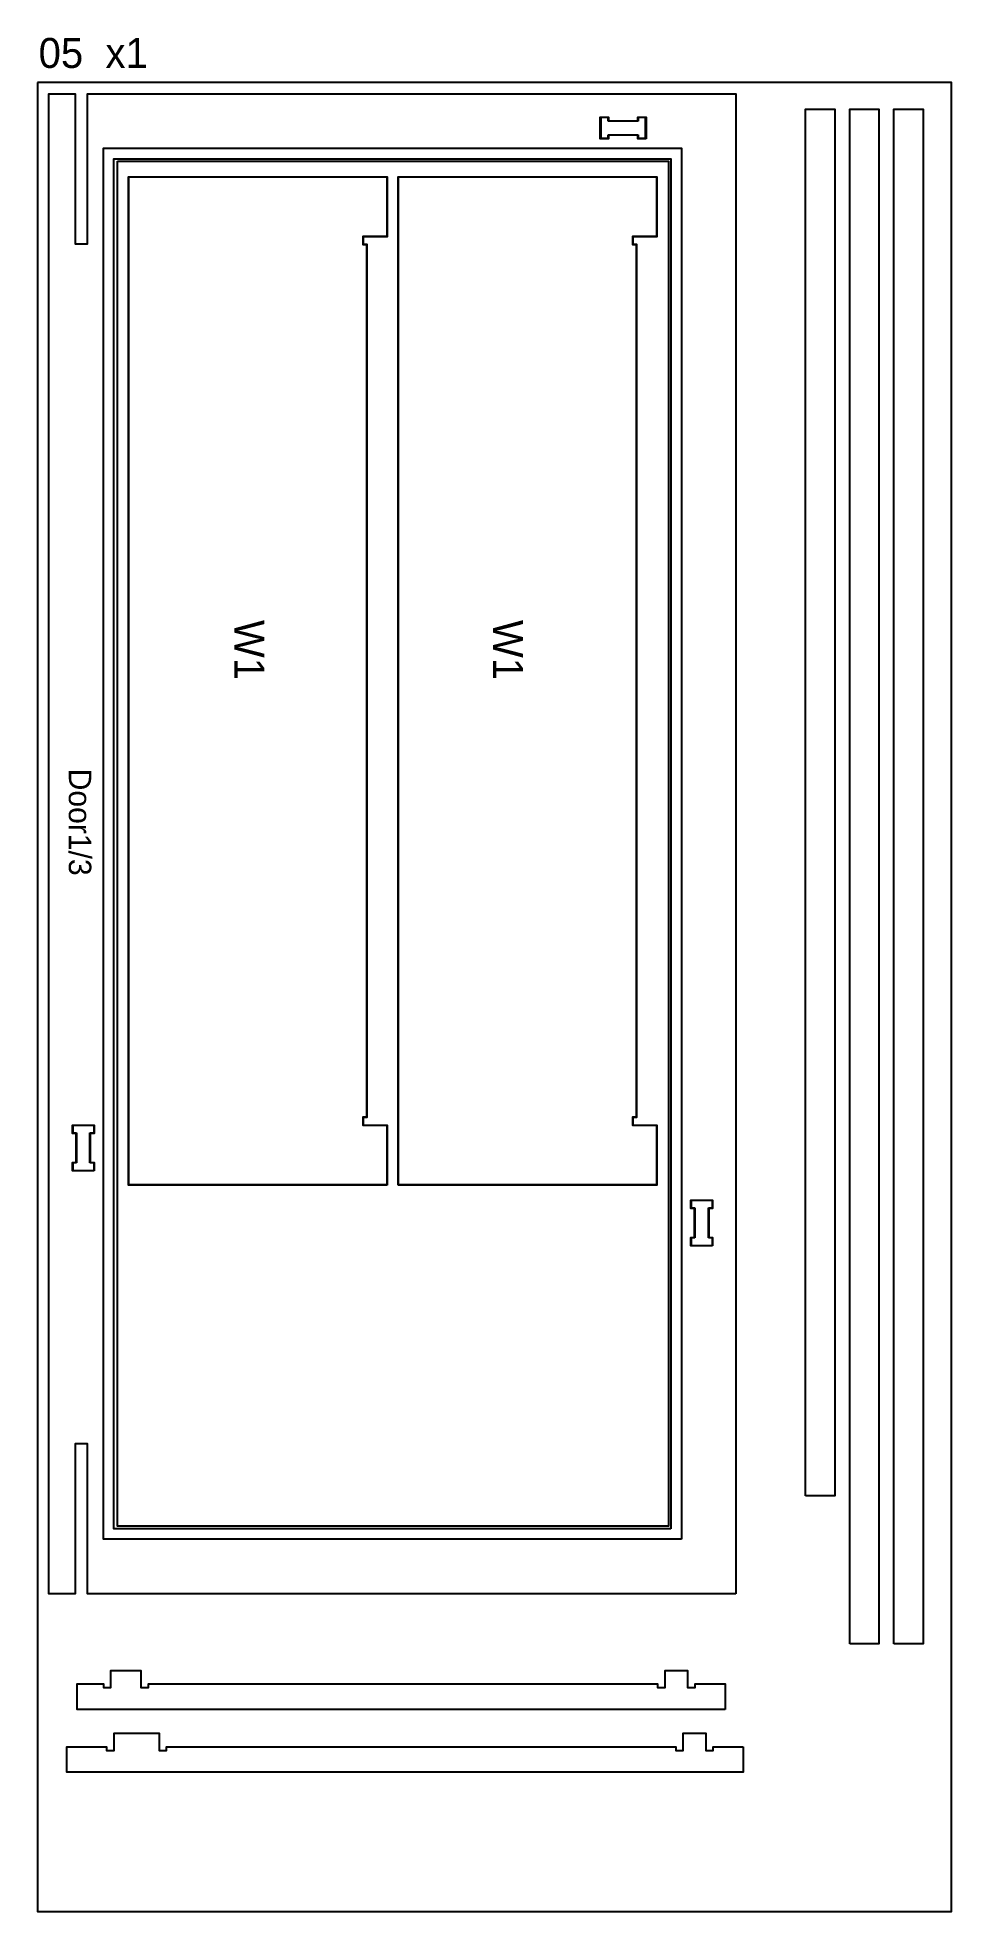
# Model space of a CAD drawing. Header units: inches. Extents: x -19170 to 42346, y 18707 to 54393.
# Drawn here: x -18981 to -17761, y 30707 to 33206 of the extents above; entities that cross this region are included whole.
import ezdxf

# ---------------------------------------------------------------- set-up
doc = ezdxf.new("R2010")
doc.units = ezdxf.units.IN
doc.header["$MEASUREMENT"] = 0
for name, color, linetype in [('00_SHEET_BirchPlywood_2440x1220x18', 74, 'CONTINUOUS'), ('1_3mmTOOL_2mmDEEP_CENTRE', 2, 'CONTINUOUS'), ('2_ROUT_7mmDEEP', 6, 'CONTINUOUS'), ('4_6mmTOOL_CUTTHROUGH_INSIDE', 4, 'CONTINUOUS'), ('5_6mmTOOL_CUTTHROUGH_OUTSIDE', 5, 'CONTINUOUS')]:
    doc.layers.add(name, color=color, linetype=linetype)

msp = doc.modelspace()

# ---------------------------------------------------------------- texts
at = {"layer": '00_SHEET_BirchPlywood_2440x1220x18', "insert": (-18979.7, 33205.8), "char_height": 40, "attachment_point": 1}
msp.add_mtext_dynamic_manual_height_columns('05  x1', width=871.788, gutter_width=200, heights=[0], dxfattribs=at)
at = {"layer": '1_3mmTOOL_2mmDEEP_CENTRE', "attachment_point": 1, "rotation": 270}
for s, insert, char_height in [('{\\W5.83531; }W1', (-18678.3, 32516.2), 40), ('{\\W5.83531; }W1', (-18333.2, 32516.2), 40), ('\\A1;{\\W5.72485; }Door1/3', (-18909.4, 32294.9), 30)]:
    msp.add_mtext_dynamic_manual_height_columns(s, width=533.492, gutter_width=200, heights=[0], dxfattribs=dict(at, insert=insert, char_height=char_height))

# ---------------------------------------------------------------- linework, layer by layer
at = {"layer": '00_SHEET_BirchPlywood_2440x1220x18'}
msp.add_lwpolyline([(-18981.2, 33146.6), (-18981.2, 30706.6), (-17761.2, 30706.6), (-17761.2, 33146.6)], close=True, dxfattribs=at)
at = {"layer": '2_ROUT_7mmDEEP'}
for p, q in [((-18229.5, 33099.6), (-18229.5, 33071.6)), ((-18219.5, 33099.6), (-18229.5, 33099.6)), ((-18219.5, 33094.6), (-18219.5, 33099.6)), ((-18169.5, 33099.6), (-18179.5, 33099.6)), ((-18179.5, 33099.6), (-18179.5, 33094.6)), ((-18169.5, 33071.6), (-18169.5, 33099.6)), ((-18179.5, 33094.6), (-18219.5, 33094.6)), ((-18219.5, 33076.6), (-18179.5, 33076.6)), ((-18219.5, 33071.6), (-18219.5, 33076.6)), ((-18179.5, 33076.6), (-18179.5, 33071.6)), ((-18219.5, 33071.6), (-18229.5, 33071.6)), ((-18169.5, 33071.6), (-18179.5, 33071.6)), ((-18934.2, 31755.1), (-18934.2, 31745.1)), ((-18906.2, 31755.1), (-18934.2, 31755.1)), ((-18906.2, 31755.1), (-18906.2, 31745.1)), ((-18934.2, 31745.1), (-18929.2, 31745.1)), ((-18929.2, 31745.1), (-18929.2, 31705.1)), ((-18911.2, 31705.1), (-18911.2, 31745.1)), ((-18911.2, 31745.1), (-18906.2, 31745.1)), ((-18929.2, 31705.1), (-18934.2, 31705.1)), ((-18934.2, 31705.1), (-18934.2, 31695.1)), ((-18906.2, 31705.1), (-18911.2, 31705.1)), ((-18906.2, 31705.1), (-18906.2, 31695.1)), ((-18934.2, 31695.1), (-18906.2, 31695.1)), ((-18108.7, 31655.1), (-18108.7, 31645.1)), ((-18080.7, 31655.1), (-18108.7, 31655.1)), ((-18080.7, 31655.1), (-18080.7, 31645.1)), ((-18108.7, 31645.1), (-18103.7, 31645.1)), ((-18103.7, 31645.1), (-18103.7, 31605.1)), ((-18085.7, 31605.1), (-18085.7, 31645.1)), ((-18085.7, 31645.1), (-18080.7, 31645.1)), ((-18108.7, 31605.1), (-18108.7, 31595.1)), ((-18103.7, 31605.1), (-18108.7, 31605.1)), ((-18080.7, 31605.1), (-18085.7, 31605.1)), ((-18080.7, 31605.1), (-18080.7, 31595.1)), ((-18108.7, 31595.1), (-18080.7, 31595.1))]:
    msp.add_line(p, q, dxfattribs=at)
for points in [[(-18169, 33071.1), (-18180, 33071.1), (-18180, 33076.1), (-18219, 33076.1), (-18219, 33071.1), (-18230, 33071.1), (-18230, 33100.1), (-18219, 33100.1), (-18219, 33095.1), (-18180, 33095.1), (-18180, 33100.1), (-18169, 33100.1)], [(-18121.7, 31203.3), (-18893.2, 31203.3), (-18893.2, 33058.6), (-18121.7, 33058.6)], [(-18874.4, 33041.4), (-18139.2, 33041.4), (-18139.2, 31220.8), (-18874.4, 31220.8)], [(-18905.7, 31694.6), (-18934.7, 31694.6), (-18934.7, 31705.6), (-18929.7, 31705.6), (-18929.7, 31744.6), (-18934.7, 31744.6), (-18934.7, 31755.6), (-18905.7, 31755.6), (-18905.7, 31744.6), (-18910.7, 31744.6), (-18910.7, 31705.6), (-18905.7, 31705.6)], [(-18080.2, 31594.6), (-18109.2, 31594.6), (-18109.2, 31605.6), (-18104.2, 31605.6), (-18104.2, 31644.6), (-18109.2, 31644.6), (-18109.2, 31655.6), (-18080.2, 31655.6), (-18080.2, 31644.6), (-18085.2, 31644.6), (-18085.2, 31605.6), (-18080.2, 31605.6)]]:
    msp.add_lwpolyline(points, close=True, dxfattribs=at)
at = {"layer": '4_6mmTOOL_CUTTHROUGH_INSIDE'}
msp.add_lwpolyline([(-18135.7, 31217.3), (-18879.2, 31217.3), (-18879.2, 33044.6), (-18135.7, 33044.6)], close=True, dxfattribs=at)
at = {"layer": '5_6mmTOOL_CUTTHROUGH_OUTSIDE'}
for points in [[(-18049, 31130.6), (-18914.5, 31130.6), (-18914.5, 31330.6), (-18931, 31330.6), (-18931, 31130.6), (-18966, 31130.6), (-18966, 33131.4), (-18931, 33131.4), (-18931, 32931.4), (-18914.5, 32931.4), (-18914.5, 33131.4), (-18049, 33131.4)], [(-17956.1, 31261), (-17956.1, 33111), (-17917.1, 33111), (-17917.1, 31261)], [(-17897.1, 31063.8), (-17897.1, 33111), (-17858.1, 33111), (-17858.1, 31063.8)], [(-17838.1, 31063.8), (-17838.1, 33111), (-17799.1, 33111), (-17799.1, 31063.8)], [(-18514.7, 31675.7), (-18859.7, 31675.7), (-18859.7, 33020.7), (-18514.7, 33020.7), (-18514.7, 32940.7), (-18546.7, 32940.7), (-18546.7, 32930.7), (-18541.7, 32930.7), (-18541.7, 31765.7), (-18546.7, 31765.7), (-18546.7, 31755.7), (-18514.7, 31755.7)], [(-18515, 31676), (-18859.5, 31676), (-18859.5, 33020.5), (-18515, 33020.5), (-18515, 32941), (-18547, 32941), (-18547, 32930.5), (-18542, 32930.5), (-18542, 31766), (-18547, 31766), (-18547, 31755.5), (-18515, 31755.5)], [(-18499.7, 31675.7), (-18499.7, 33020.7), (-18154.7, 33020.7), (-18154.7, 32940.7), (-18186.7, 32940.7), (-18186.7, 32930.7), (-18181.7, 32930.7), (-18181.7, 31765.7), (-18186.7, 31765.7), (-18186.7, 31755.7), (-18154.7, 31755.7), (-18154.7, 31675.7)], [(-18155, 31676), (-18499.5, 31676), (-18499.5, 33020.5), (-18155, 33020.5), (-18155, 32941), (-18187, 32941), (-18187, 32930.5), (-18182, 32930.5), (-18182, 31766), (-18187, 31766), (-18187, 31755.5), (-18155, 31755.5)], [(-18063.6, 30976.3), (-18928.1, 30976.3), (-18928.1, 31010.3), (-18893.1, 31010.3), (-18893.1, 31005.3), (-18883.1, 31005.3), (-18883.1, 31028.3), (-18843.1, 31028.3), (-18843.1, 31005.3), (-18833.1, 31005.3), (-18833.1, 31010.3), (-18153.6, 31010.3), (-18153.6, 31005.3), (-18143.6, 31005.3), (-18143.6, 31028.3), (-18113.6, 31028.3), (-18113.6, 31005.3), (-18103.6, 31005.3), (-18103.6, 31010.3), (-18063.6, 31010.3)], [(-18039.4, 30926.4), (-18039.4, 30892.4), (-18941.9, 30892.4), (-18941.9, 30926.4), (-18888.9, 30926.4), (-18888.9, 30921.4), (-18878.9, 30921.4), (-18878.9, 30944.4), (-18818.9, 30944.4), (-18818.9, 30921.4), (-18808.9, 30921.4), (-18808.9, 30926.4), (-18129.4, 30926.4), (-18129.4, 30921.4), (-18119.4, 30921.4), (-18119.4, 30944.4), (-18089.4, 30944.4), (-18089.4, 30921.4), (-18079.4, 30921.4), (-18079.4, 30926.4)]]:
    msp.add_lwpolyline(points, close=True, dxfattribs=at)

msp.set_redraw_order([(e.dxf.handle, doc.entitydb.next_handle()) for e in msp.query("TEXT MTEXT ATTDEF DIMENSION ARC_DIMENSION")])  # texts and dimensions are drawn at this point

doc.saveas('drawing.dxf')
